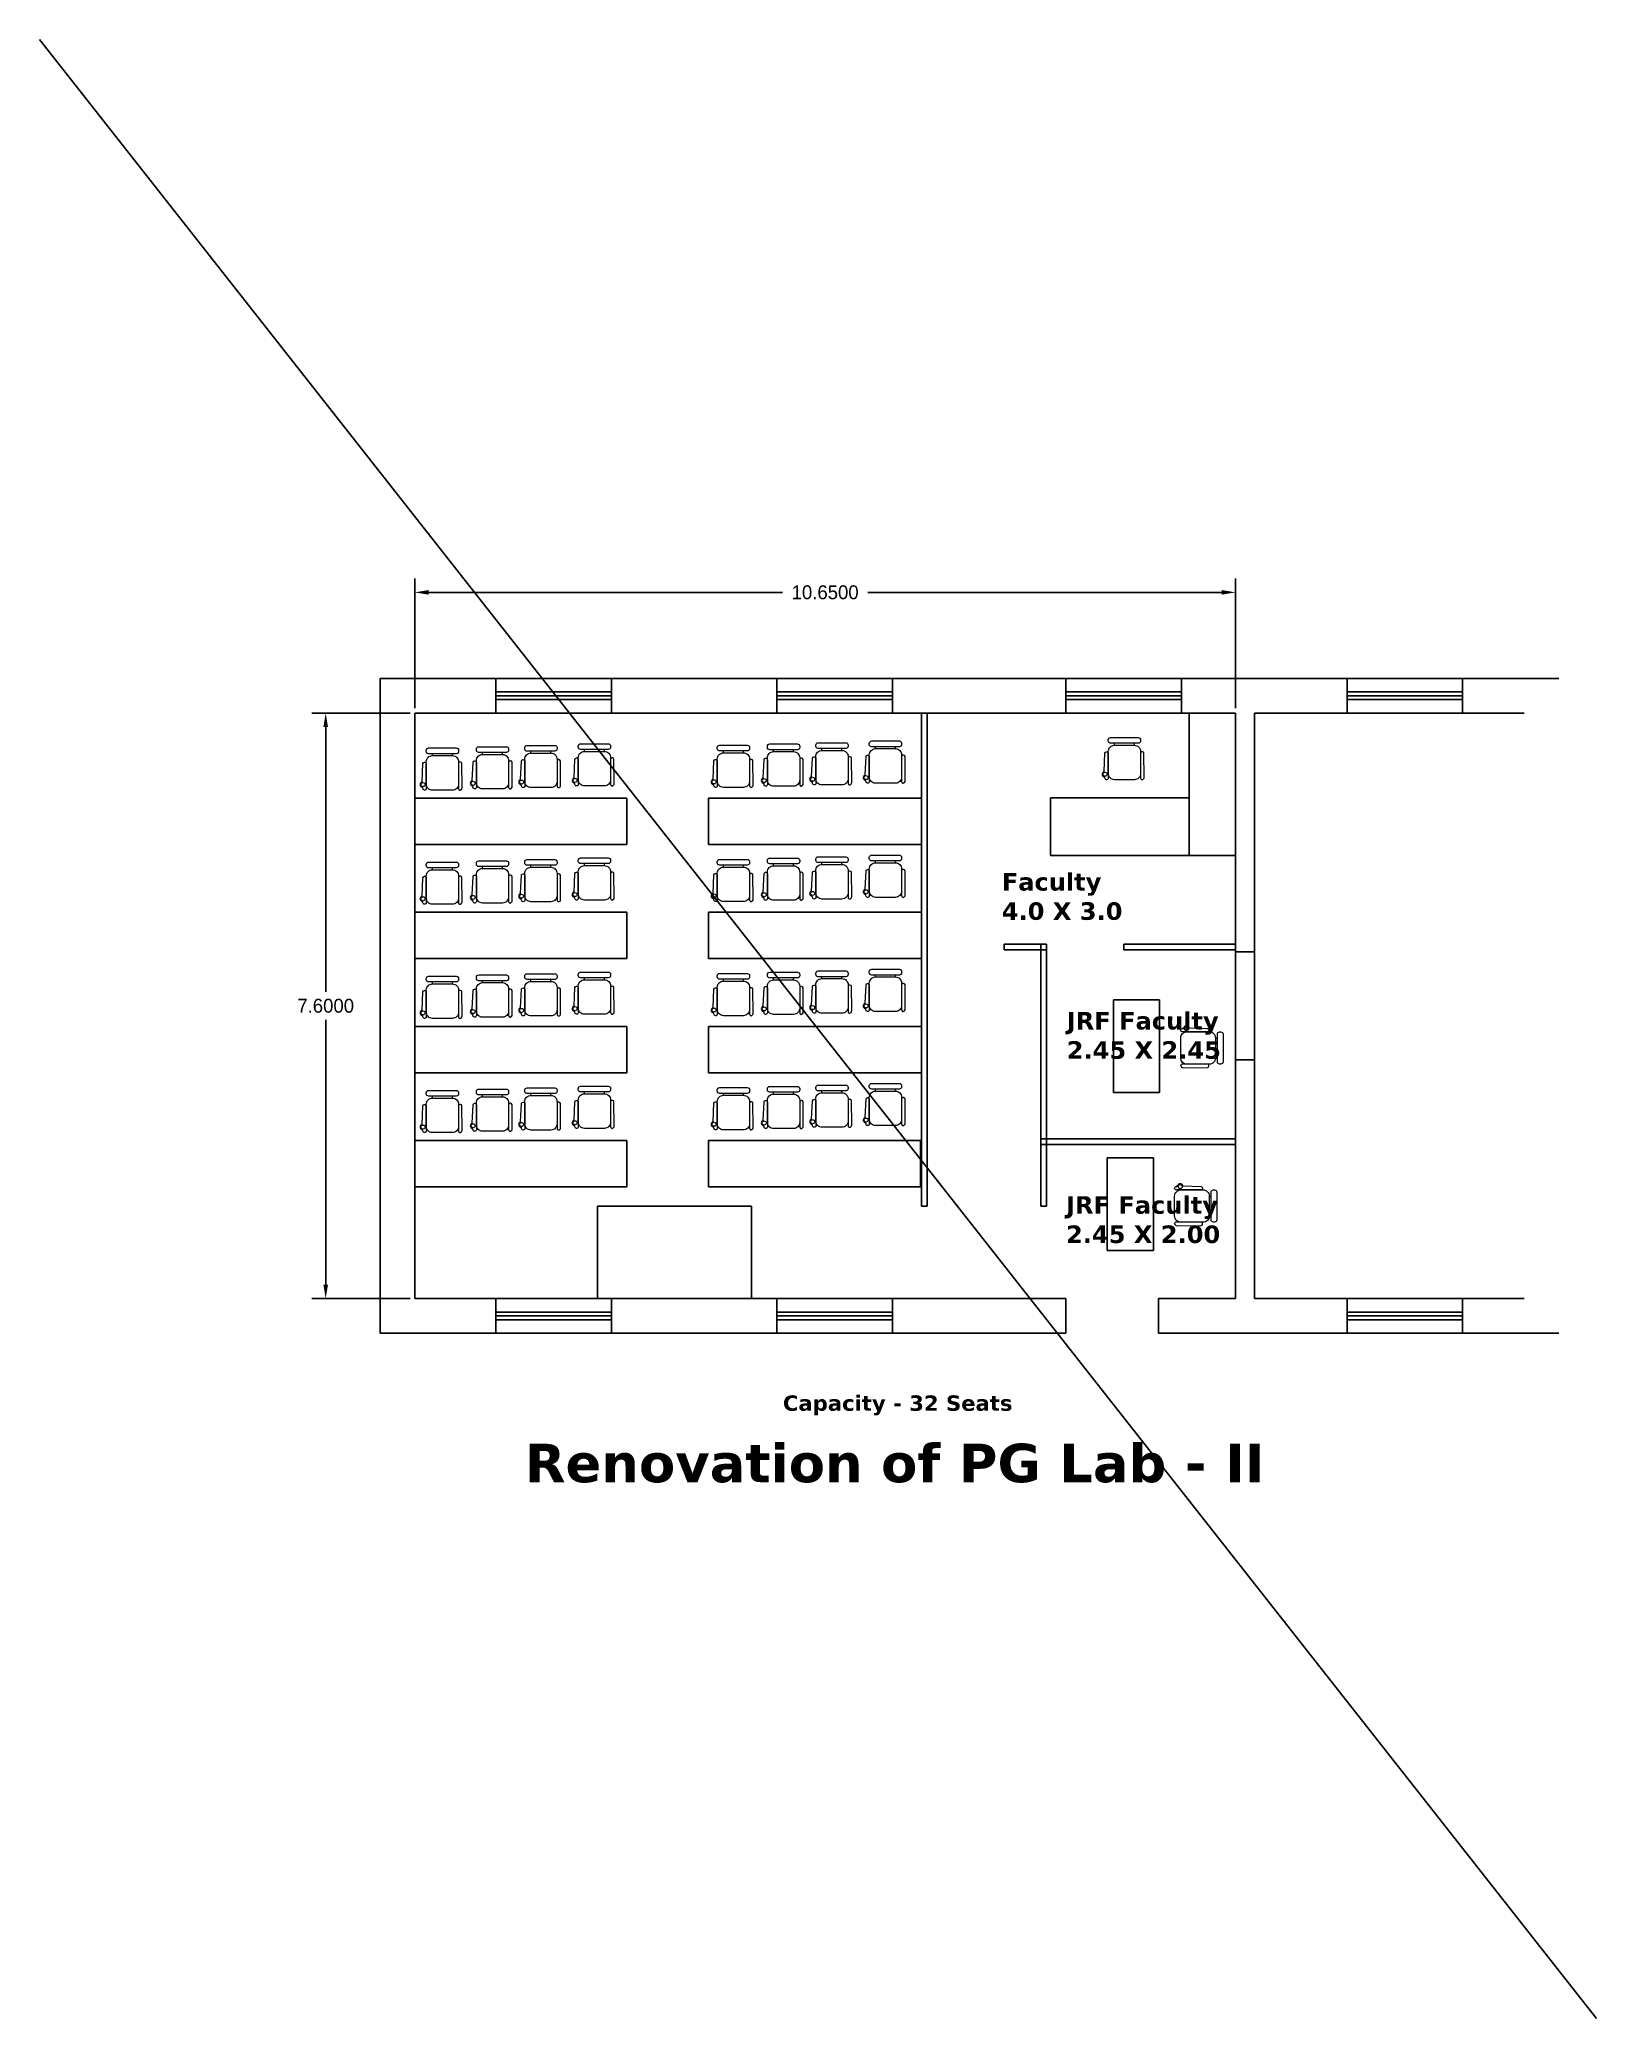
# Model space of a CAD drawing. Header units: inches. Extents: x 23 to 629, y -355 to 51.
# Drawn here: x 360.92 to 381.13, y -83.13 to -57.44 of the extents above; entities that cross this region are included whole.
import ezdxf

# ---------------------------------------------------------------- set-up
doc = ezdxf.new("R2010")
doc.units = ezdxf.units.IN
doc.header["$MEASUREMENT"] = 0
doc.layers.add('FUR', color=252, linetype='Continuous', lineweight=9)
doc.layers.add('FURN', color=252, linetype='Continuous', lineweight=9)
doc.dimstyles.get("Standard").update_dxf_attribs({"dimtxt": 0.18, "dimasz": 0.18, "dimexe": 0.18, "dimexo": 0.0625, "dimgap": 0.09, "dimtad": 0, "dimtih": 1, "dimtoh": 1, "dimdec": 4, "dimzin": 0, "dimdsep": 46, "dimtxsty": 'Standard', "dimcen": 0.09, "dimadec": 0, "dimazin": 0, "dimtfac": 1, "dimtdec": 4, "dimtofl": 0, "dimtmove": 0, "dimatfit": 3, "dimfxl": 1, "dimtolj": 1, "dimtzin": 0, "dimarcsym": 0})

msp = doc.modelspace()

# ---------------------------------------------------------------- texts
at = {"attachment_point": 1}
for s, insert, char_height, width in [('{\\fVerdana|b1|i0|c0|p34;Faculty\\P4.0 X 3.0}', (373.4098, -68.25952), 0.227937, 4.5593985), ('{\\fVerdana|b1|i0|c0|p34;JRF Faculty\\P2.45 X 2.45}', (374.2529, -70.06328), 0.227937, 4.5593985), ('{\\fVerdana|b1|i0|c0|p34;JRF Faculty\\P2.45 X 2.00}', (374.24392, -72.45511), 0.227937, 4.5593985), ('{\\fVerdana|b1|i0|c0|p34;Capacity - 32 Seats}', (370.56883, -75.04157), 0.2, 4.0020879), ('{\\fVerdana|b1|i0|c0|p34;Renovation of PG Lab - II}', (367.21879, -75.66842), 0.5, 10.0014451)]:
    msp.add_mtext(s, dxfattribs=dict(at, insert=insert, char_height=char_height, width=width))

# ---------------------------------------------------------------- blocks, each defined once
blk = doc.blocks.new('*D38')
at = {"color": 0, "lineweight": -2}
for p, q in [((365.792, -66.121), (365.792, -64.436)), ((376.442, -66.121), (376.442, -64.436)), ((365.972, -64.616), (370.562, -64.616)), ((376.262, -64.616), (371.672, -64.616))]:
    blk.add_line(p, q, dxfattribs=at)
at = {"color": 0}
for points in [[(365.972, -64.586), (365.972, -64.646), (365.792, -64.616)], [(376.262, -64.586), (376.262, -64.646), (376.442, -64.616)]]:
    blk.add_solid(points, dxfattribs=at)
at = {"layer": 'Defpoints', "color": 0}
for p in [(376.442, -64.616), (365.792, -66.184), (376.442, -66.184)]:
    blk.add_point(p, dxfattribs=at)
at = {"color": 0, "insert": (371.117, -64.616), "char_height": 0.18, "attachment_point": 5}
blk.add_mtext('\\A1;10.6500', dxfattribs=at)
blk = doc.blocks.new('*D39')
at = {"color": 0, "lineweight": -2}
for p, q in [((365.73, -66.184), (364.454, -66.184)), ((364.634, -66.364), (364.634, -69.804)), ((364.634, -73.604), (364.634, -70.164)), ((365.73, -73.784), (364.454, -73.784))]:
    blk.add_line(p, q, dxfattribs=at)
at = {"color": 0}
for points in [[(364.604, -66.364), (364.664, -66.364), (364.634, -66.184)], [(364.604, -73.604), (364.664, -73.604), (364.634, -73.784)]]:
    blk.add_solid(points, dxfattribs=at)
at = {"layer": 'Defpoints', "color": 0}
for p in [(365.792, -66.184), (364.634, -73.784), (365.792, -73.784)]:
    blk.add_point(p, dxfattribs=at)
at = {"color": 0, "insert": (364.634, -69.984), "char_height": 0.18, "attachment_point": 5}
blk.add_mtext('\\A1;7.6000', dxfattribs=at)
blk = doc.blocks.new('CINE CHAIR')
at = {"layer": 'FUR', "color": 48, "lineweight": 0}
for p, q in [((448043.776, 57308.306), (448043.8, 57308.306)), ((448043.776, 57308.058), (448043.8, 57308.058))]:
    blk.add_line(p, q, dxfattribs=at)
blk.add_lwpolyline([(448043.45, 57308.434), (448043.678, 57308.423, -0.388092), (448043.695, 57308.404), (448043.695, 57308.401, -0.414214), (448043.676, 57308.382), (448043.367, 57308.382, -0.414214), (448043.348, 57308.401), (448043.348, 57308.404, -0.491313), (448043.377, 57308.423), (448043.384, 57308.436)], format="xyb", dxfattribs=at)
for points in [[(448043.424, 57308.382), (448043.7, 57308.382, -0.414214), (448043.776, 57308.306), (448043.776, 57308.058, -0.414214), (448043.7, 57307.982), (448043.424, 57307.982, -0.414214), (448043.348, 57308.058), (448043.348, 57308.306, -0.414214)], [(448043.828, 57308.382), (448043.842, 57308.382, -0.414214), (448043.871, 57308.353), (448043.871, 57308.01, -0.414214), (448043.842, 57307.982), (448043.828, 57307.982, -0.414214), (448043.8, 57308.01), (448043.8, 57308.353, -0.414214)], [(448043.379, 57307.938), (448043.678, 57307.94, 0.393133), (448043.695, 57307.959), (448043.695, 57307.963, 0.414214), (448043.676, 57307.982), (448043.367, 57307.982, 0.414214), (448043.348, 57307.963), (448043.348, 57307.966, 0.435766)]]:
    blk.add_lwpolyline(points, format="xyb", close=True, dxfattribs=at)
blk.add_circle((448043.417, 57308.422), 0.0249, dxfattribs=at)
blk.add_arc((448043.417, 57308.422), 0.0356, 19.6628, 156.9494, dxfattribs=at)

# ---------------------------------------------------------------- dimensions: what is measured, and where the dimension line sits
dim = msp.add_linear_dim(base=(376.44216, -64.61577), p1=(365.79216, -66.18369), p2=(376.44216, -66.18369), dimstyle='Standard')
dim.commit()
dim.dimension.update_dxf_attribs({"geometry": '*D38', "text_midpoint": (371.11716, -64.61577)})
dim = msp.add_linear_dim(base=(364.63375, -73.78369), p1=(365.79216, -66.18369), p2=(365.79216, -73.78369), angle=90, dimstyle='Standard')
dim.commit()
dim.dimension.update_dxf_attribs({"geometry": '*D39', "text_midpoint": (364.63375, -69.98369)})

# ---------------------------------------------------------------- linework, layer by layer
for p, q in [((360.92042, -57.43951), (381.12844, -83.12973)), ((365.34216, -69.28369), (365.34216, -65.73369)), ((380.64216, -65.73369), (365.34216, -65.73369)), ((366.84216, -66.18369), (366.84216, -65.73369)), ((368.34216, -66.18369), (368.34216, -65.73369)), ((370.49216, -66.18369), (370.49216, -65.73369)), ((371.99216, -66.18369), (371.99216, -65.73369)), ((374.24216, -66.18369), (374.24216, -65.73369)), ((375.74216, -66.18369), (375.74216, -65.73369)), ((377.89216, -66.18369), (377.89216, -65.73369)), ((379.39216, -66.18369), (379.39216, -65.73369)), ((366.84216, -65.90869), (368.34216, -65.90869)), ((366.84216, -65.95869), (368.34216, -65.95869)), ((366.84216, -66.00869), (368.34216, -66.00869)), ((370.49216, -65.90869), (371.99216, -65.90869)), ((370.49216, -65.95869), (371.99216, -65.95869)), ((370.49216, -66.00869), (371.99216, -66.00869)), ((374.24216, -65.90869), (375.74216, -65.90869)), ((374.24216, -65.95869), (375.74216, -65.95869)), ((374.24216, -66.00869), (375.74216, -66.00869)), ((377.89216, -65.90869), (379.39216, -65.90869)), ((377.89216, -65.95869), (379.39216, -65.95869)), ((377.89216, -66.00869), (379.39216, -66.00869)), ((365.79216, -69.28369), (365.79216, -66.18369)), ((376.44216, -66.18369), (365.79216, -66.18369)), ((372.36716, -72.58369), (372.36716, -66.18369)), ((372.44216, -72.58369), (372.44216, -66.18369)), ((375.84216, -68.03222), (375.84216, -66.18369)), ((375.84216, -66.18369), (376.44216, -66.18369)), ((375.84216, -66.18369), (376.44216, -66.18369)), ((376.44216, -69.28369), (376.44216, -66.18369)), ((376.44216, -66.18369), (376.44216, -68.03222)), ((380.19216, -66.18369), (376.69216, -66.18369)), ((376.69216, -69.28369), (376.69216, -66.18369)), ((365.79216, -67.28804), (368.54216, -67.28804)), ((368.54216, -67.28804), (368.54216, -67.88804)), ((369.60373, -67.88804), (369.60373, -67.28804)), ((369.60373, -67.28804), (372.35373, -67.28804)), ((374.04216, -67.88222), (374.04216, -67.28222)), ((374.04216, -67.28222), (375.84216, -67.28222)), ((374.04216, -68.03222), (374.04216, -67.28222)), ((375.84216, -67.28222), (375.84216, -68.03222)), ((368.24216, -67.88804), (365.79216, -67.88804)), ((368.54216, -67.88804), (365.79216, -67.88804)), ((369.90373, -67.88804), (369.60373, -67.88804)), ((372.35373, -67.88804), (369.90373, -67.88804)), ((375.84216, -68.03222), (374.04216, -68.03222)), ((375.84216, -68.03222), (376.44216, -68.03222)), ((365.79216, -68.76988), (368.54216, -68.76988)), ((368.54216, -68.76988), (368.54216, -69.36988)), ((369.60373, -69.36988), (369.60373, -68.76988)), ((369.60373, -68.76988), (372.35373, -68.76988)), ((365.34216, -74.23369), (365.34216, -69.28369)), ((365.79216, -73.78369), (365.79216, -69.28369)), ((373.99216, -69.18369), (373.44216, -69.18369)), ((373.44216, -69.25869), (373.44216, -69.18369)), ((373.99216, -69.25869), (373.44216, -69.25869)), ((373.91716, -71.78369), (373.91716, -69.18369)), ((373.99216, -71.78369), (373.99216, -69.18369)), ((376.44216, -69.18369), (374.99216, -69.18369)), ((374.99216, -69.25869), (374.99216, -69.18369)), ((376.44216, -69.25869), (374.99216, -69.25869)), ((376.44216, -73.78369), (376.44216, -69.28369)), ((376.69216, -69.28369), (376.44216, -69.28369)), ((376.69216, -69.28369), (376.69216, -73.78369)), ((368.24216, -69.36988), (365.79216, -69.36988)), ((368.54216, -69.36988), (365.79216, -69.36988)), ((369.90373, -69.36988), (369.60373, -69.36988)), ((372.35373, -69.36988), (369.90373, -69.36988)), ((374.85901, -69.90804), (375.45901, -69.90804)), ((374.85901, -71.10804), (374.85901, -69.90804)), ((375.45901, -69.90804), (375.45901, -71.10804)), ((365.79216, -70.25172), (368.54216, -70.25172)), ((368.54216, -70.25172), (368.54216, -70.85172)), ((369.60373, -70.85172), (369.60373, -70.25172)), ((369.60373, -70.25172), (372.35373, -70.25172)), ((368.24216, -70.85172), (365.79216, -70.85172)), ((368.54216, -70.85172), (365.79216, -70.85172)), ((369.90373, -70.85172), (369.60373, -70.85172)), ((372.35373, -70.85172), (369.90373, -70.85172)), ((376.69216, -70.68369), (376.44216, -70.68369)), ((376.69216, -70.68369), (376.44216, -70.68369)), ((375.45901, -71.10804), (374.85901, -71.10804)), ((365.79216, -72.33356), (365.79216, -71.73356)), ((365.79216, -71.73356), (368.54216, -71.73356)), ((368.54216, -71.73356), (368.54216, -72.33356)), ((369.60373, -71.73356), (372.35373, -71.73356)), ((369.60373, -72.33356), (369.60373, -71.73356)), ((372.35373, -71.73356), (372.35373, -72.33356)), ((376.44216, -71.70869), (373.91716, -71.70869)), ((376.44216, -71.78369), (373.91716, -71.78369)), ((373.91716, -71.78369), (373.91716, -72.58369)), ((373.99216, -71.78369), (373.99216, -72.58369)), ((374.77807, -71.95934), (375.37807, -71.95934)), ((374.77807, -73.15934), (374.77807, -71.95934)), ((375.37807, -71.95934), (375.37807, -73.15934)), ((368.24216, -72.33356), (365.79216, -72.33356)), ((368.54216, -72.33356), (365.79216, -72.33356)), ((369.90373, -72.33356), (369.60373, -72.33356)), ((372.35373, -72.33356), (369.90373, -72.33356)), ((368.16085, -72.58369), (370.16085, -72.58369)), ((368.16085, -73.78369), (368.16085, -72.58369)), ((370.16085, -73.78369), (370.16085, -72.58369)), ((372.36716, -72.58369), (372.44216, -72.58369)), ((373.91716, -72.58369), (373.99216, -72.58369)), ((375.37807, -73.15934), (374.77807, -73.15934)), ((365.79216, -73.78369), (374.24216, -73.78369)), ((366.84216, -74.23369), (366.84216, -73.78369)), ((366.84216, -73.95869), (368.34216, -73.95869)), ((368.34216, -74.23369), (368.34216, -73.78369)), ((370.49216, -74.23369), (370.49216, -73.78369)), ((370.49216, -73.95869), (371.99216, -73.95869)), ((371.99216, -74.23369), (371.99216, -73.78369)), ((374.24216, -74.23369), (374.24216, -73.78369)), ((375.44216, -73.78369), (376.44216, -73.78369)), ((375.44216, -74.23369), (375.44216, -73.78369)), ((376.69216, -73.78369), (380.19216, -73.78369)), ((377.89216, -74.23369), (377.89216, -73.78369)), ((377.89216, -73.95869), (379.39216, -73.95869)), ((379.39216, -74.23369), (379.39216, -73.78369)), ((365.34216, -74.23369), (374.24216, -74.23369)), ((366.84216, -74.00869), (368.34216, -74.00869)), ((366.84216, -74.05869), (368.34216, -74.05869)), ((370.49216, -74.00869), (371.99216, -74.00869)), ((370.49216, -74.05869), (371.99216, -74.05869)), ((375.44216, -74.23369), (380.64216, -74.23369)), ((377.89216, -74.00869), (379.39216, -74.00869)), ((377.89216, -74.05869), (379.39216, -74.05869))]:
    msp.add_line(p, q)

# ---------------------------------------------------------------- block references
at = {"layer": 'FURN', "xscale": 1.047600000000007, "yscale": 1.047600000000003, "zscale": 1.0476}
for p, rotation in [((60404.03626, -469438.15767), 89.99914340739973), ((60395.18318, -469438.29275), 89.99914340739973), ((60395.8337, -469438.27637), 89.99914340739973), ((60396.46236, -469438.25999), 89.99914340739973), ((60397.15661, -469438.23815), 89.99914340739973), ((60398.96098, -469438.25702), 89.99914340739973), ((60399.61149, -469438.24064), 89.99914340739973), ((60400.24015, -469438.22426), 89.99914340739973), ((60400.9344, -469438.20242), 89.99914340739973), ((60397.15661, -469439.71999), 89.99914340739973), ((60399.61149, -469439.72248), 89.99914340739973), ((60400.24015, -469439.7061), 89.99914340739973), ((60400.9344, -469439.68426), 89.99914340739973), ((60395.18318, -469439.77459), 89.99914340739973), ((60395.8337, -469439.75821), 89.99914340739973), ((60396.46236, -469439.74183), 89.99914340739973), ((60398.96098, -469439.73886), 89.99914340739973), ((60395.18318, -469441.25643), 89.99914340739973), ((60395.8337, -469441.24005), 89.99914340739973), ((60396.46236, -469441.22367), 89.99914340739973), ((60397.15661, -469441.20183), 89.99914340739973), ((60398.96098, -469441.22071), 89.99914340739973), ((60399.61149, -469441.20432), 89.99914340739973), ((60400.24015, -469441.18794), 89.99914340739973), ((60400.9344, -469441.1661), 89.99914340739973), ((-468995.37442, -60099.56555), 359.9991434073997), ((60395.18318, -469442.73828), 89.99914340739973), ((60395.8337, -469442.72189), 89.99914340739973), ((60396.46236, -469442.70551), 89.99914340739973), ((60397.15661, -469442.68367), 89.99914340739973), ((60398.96098, -469442.70255), 89.99914340739973), ((60399.61149, -469442.68617), 89.99914340739973), ((60400.24015, -469442.66978), 89.99914340739973), ((60400.9344, -469442.64794), 89.99914340739973), ((-468995.45536, -60101.61685), 359.9991434073997)]:
    msp.add_blockref('CINE CHAIR', p, dxfattribs=dict(at, rotation=rotation))

msp.set_redraw_order([(e.dxf.handle, doc.entitydb.next_handle()) for e in msp.query("TEXT MTEXT ATTDEF DIMENSION ARC_DIMENSION")])  # texts and dimensions are drawn at this point

doc.saveas('drawing.dxf')
